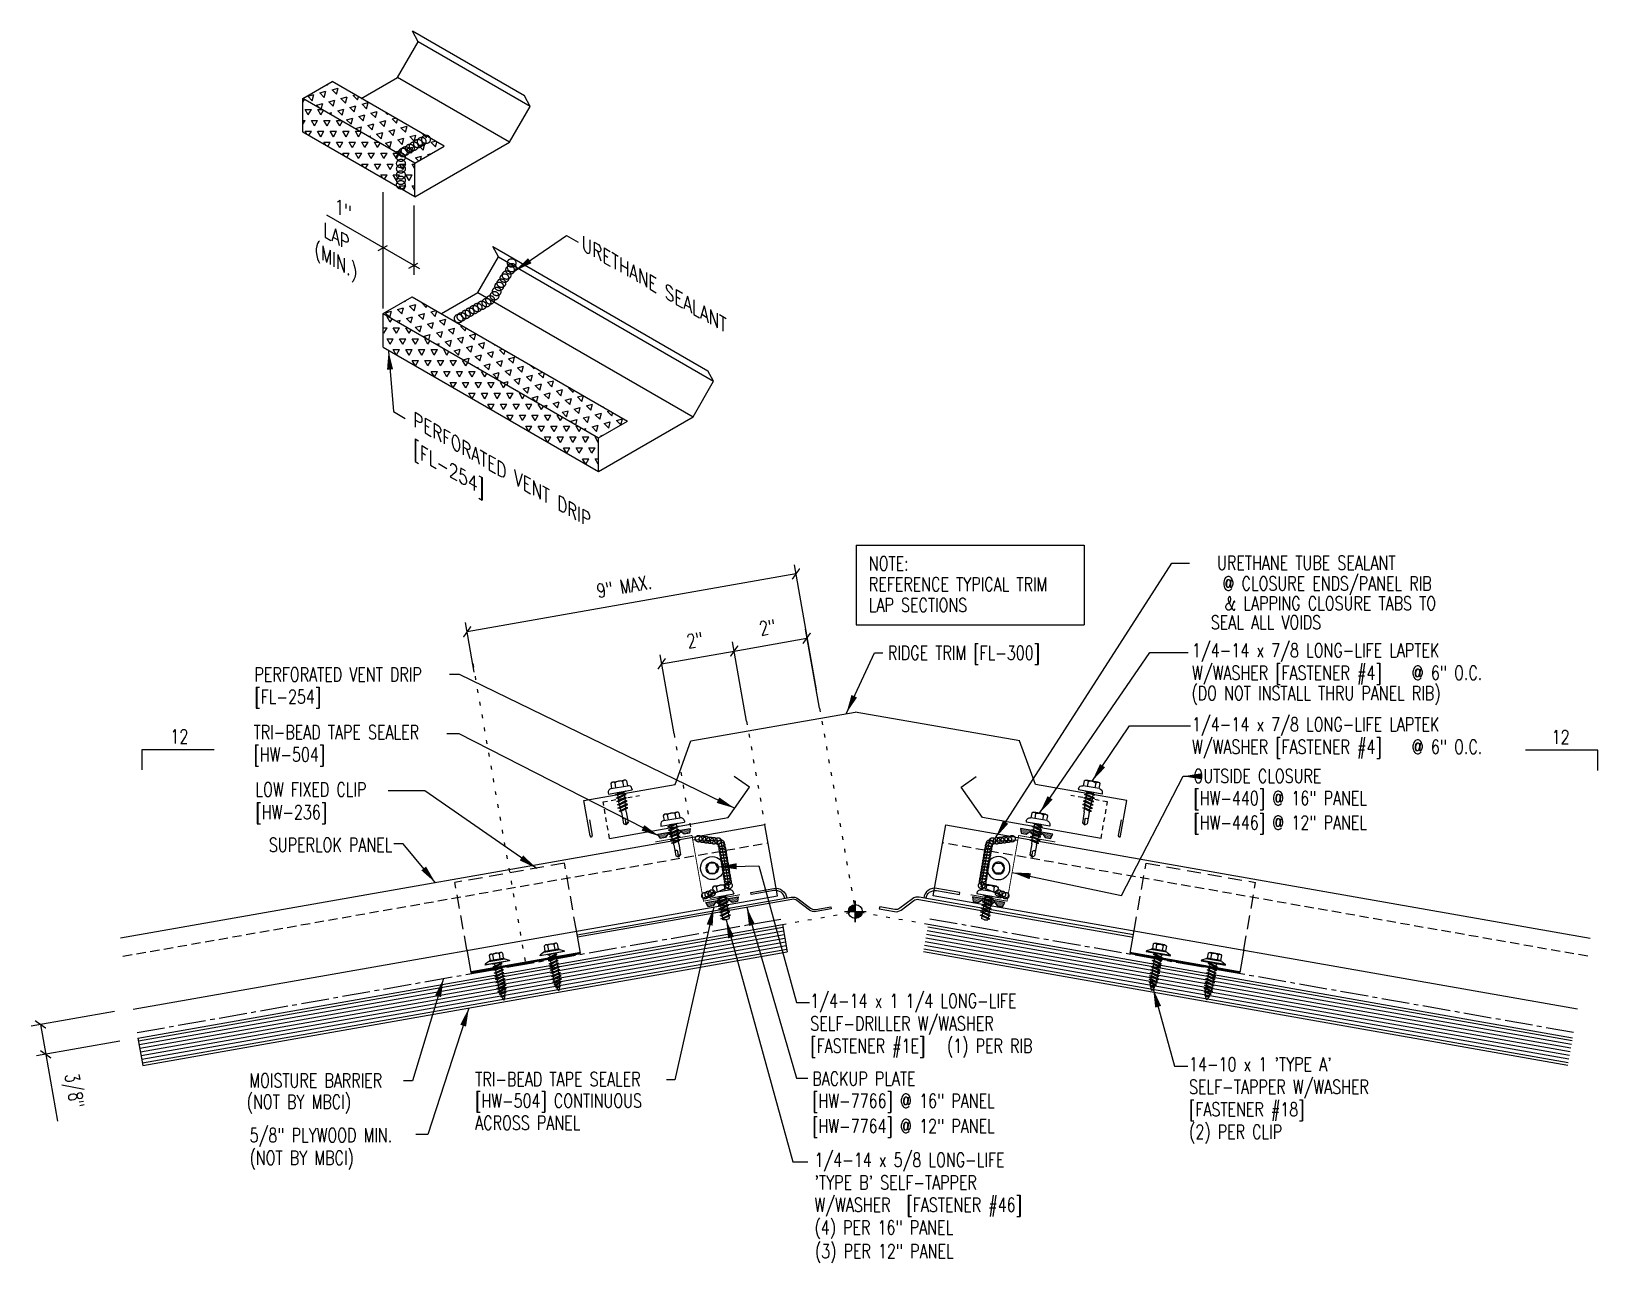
# Model space of a CAD drawing. Header units: inches. Extents: x -2 to 189, y 14 to 99.
# Drawn here: x -1.96 to 40.27, y 13.91 to 47.11 of the extents above; entities outside this region: 3.
import ezdxf
from ezdxf.enums import TextEntityAlignment as Align

# ---------------------------------------------------------------- set-up
doc = ezdxf.new("R2010")
doc.units = ezdxf.units.IN
doc.header["$MEASUREMENT"] = 0
for name, pattern in [('CENTER2', [1.125, 0.75, -0.125, 0.125, -0.125]), ('DASH2', [0.1875, 0.125, -0.0625]), ('DOT', [0.25, 0, -0.25]), ('HIDDEN2', [0.1875, 0.125, -0.0625])]:
    doc.linetypes.add(name, pattern=pattern)
for name, color, linetype in [('ANNTEXT', 2, 'Continuous'), ('BARRIER', 253, 'CENTER2'), ('clip', 5, 'Continuous'), ('CLO', 3, 'Continuous'), ('DIM', 2, 'Continuous'), ('FASTENER', 9, 'Continuous'), ('MARK', 1, 'Continuous'), ('PANEL', 11, 'Continuous'), ('SEALANT', 253, 'CENTER2'), ('SECTION', 11, 'Continuous'), ('STLA', 12, 'Continuous'), ('TAPE', 8, 'Continuous'), ('TEXT', 2, 'Continuous'), ('TRIM', 6, 'Continuous'), ('wood', 3, 'Continuous')]:
    doc.layers.add(name, color=color, linetype=linetype)
doc.styles.add('DIMTEXT', font='romans.shx', dxfattribs={"width": 0.75})
doc.styles.add('ROMANS', font='ROMANS.SHX', dxfattribs={"width": 0.75, "height": 0.5})
doc.styles.add('TEXT', font='SIMPLEX', dxfattribs={"width": 0.75, "height": 6})
doc.styles.add('TEXT1', font='ROMANS.shx', dxfattribs={"width": 0.75, "height": 0.375})
doc.dimstyles.new('DETAIL', dxfattribs={"dimscale": 4, "dimtxt": 0.375, "dimasz": 0.0625, "dimexe": 0.0625, "dimexo": 0.125, "dimgap": 0.0625, "dimtad": 1, "dimdec": 4, "dimzin": 3, "dimdsep": 46, "dimlunit": 4, "dimtxsty": 'TEXT1', "dimblk": 'ARCHTICK', "dimcen": 0.0625, "dimclrd": 7, "dimclre": 7, "dimclrt": 2, "dimadec": 0, "dimazin": 0, "dimtfac": 0.59375, "dimtdec": 4, "dimtmove": 0, "dimatfit": 3, "dimfxl": 0, "dimfrac": 2, "dimtolj": 1, "dimtzin": 3, "dimarcsym": 0})
doc.dimstyles.new('DETAIL$7', dxfattribs={"dimscale": 4, "dimtxt": 6, "dimasz": 0.125, "dimexe": 0.0625, "dimexo": 0.125, "dimgap": 0.0625, "dimtad": 1, "dimdec": 5, "dimzin": 3, "dimdsep": 46, "dimlunit": 4, "dimtxsty": 'TEXT', "dimblk": 'ARCHTICK', "dimcen": 0.0625, "dimclrd": 7, "dimclre": 7, "dimclrt": 2, "dimadec": 0, "dimazin": 0, "dimtfac": 0.666667, "dimtdec": 5, "dimtmove": 0, "dimatfit": 3, "dimfxl": 0, "dimfrac": 2, "dimtolj": 1, "dimtzin": 3, "dimarcsym": 0})
pattern_1 = [(60, (-31.7102, 15.1309), (-0.169945, 0.2943533), [0.169945, -0.169945]), (120, (-31.7102, 15.1309), (-0.3398899, 2e-10), [0.169945, -0.169945]), (0, (-31.79517, 15.27807), (0.169945, 0.2943533), [0.169945, -0.169945])]
pattern_2 = [(75, (-31.7102, 15.1309), (-0.2403385, 0.2403385), [0.169945, -0.169945]), (135, (-31.7102, 15.1309), (-0.3283084, -0.08797), [0.169945, -0.169945]), (15, (-31.83037, 15.25106), (0.08797, 0.3283084), [0.169945, -0.169945])]

msp = doc.modelspace()

# ---------------------------------------------------------------- texts
at = {"color": 2, "style": 'TEXT1', "width": 0.75}
msp.add_text('9" MAX.', height=0.375, rotation=9.981843, dxfattribs=at).set_placement((13.32345, 31.83519))
at = {"layer": 'ANNTEXT', "insert": (90.70418, 99.28288), "char_height": 0.72, "attachment_point": 4, "rotation": 10}
msp.add_mtext('\\A1;  ', dxfattribs=at)
at = {"layer": 'ANNTEXT', "char_height": 0.375, "attachment_point": 4, "rotation": 10, "style": 'DIMTEXT'}
for insert in [(188.1003, 71.63833), (188.57129, 71.69457)]:
    msp.add_mtext('\\A1;  ', dxfattribs=dict(at, insert=insert))
at = {"layer": 'DIM', "style": 'ROMANS', "oblique": 330}
for s, p in [('1"', (6.22528, 42.24683)), ('LAP', (5.918, 41.59051))]:
    msp.add_text(s, height=0.338437, rotation=330, dxfattribs=at).set_placement(p)
msp.add_text('(MIN.)', height=0.338437, rotation=330, dxfattribs=at).set_placement((6.3371, 40.88504), align=Align.MIDDLE_CENTER)
at = {"layer": 'DIM', "color": 2, "char_height": 0.375, "attachment_point": 5, "rotation": 10, "style": 'TEXT1'}
for insert in [(17.88848, 31.04415), (15.93301, 30.69935)]:
    msp.add_mtext('\\A1;2"', dxfattribs=dict(at, insert=insert))
at = {"layer": 'TEXT', "style": 'ROMANS', "oblique": 330}
for s, height, p in [('URETHANE SEALANT', 0.3449189, (12.88328, 41.22277)), ('PERFORATED VENT DRIP', 0.3449189, (8.34036, 36.47367)), ('[FL-254]', 0.344919, (8.34036, 35.67893))]:
    msp.add_text(s, height=height, rotation=330, dxfattribs=at).set_placement(p)
at = {"layer": 'TEXT', "style": 'TEXT1', "width": 0.75}
for s, p in [('URETHANE TUBE SEALANT', (34.82164, 32.59427)), ('@ CLOSURE ENDS/PANEL RIB', (35.79548, 32.03806)), ('& LAPPING CLOSURE TABS TO', (35.91729, 31.50373)), ('SEAL ALL VOIDS', (32.81915, 30.99189)), ('SUPERLOK PANEL', (7.77436, 24.99381))]:
    msp.add_text(s, height=0.375, dxfattribs=at).set_placement(p, align=Align.RIGHT)
for s, p in [('RIDGE TRIM [FL-300]', (21.13674, 30.1659)), ('(DO NOT INSTALL THRU PANEL RIB)', (29.3208, 29.08129, 0)), ('OUTSIDE CLOSURE', (29.37606, 26.84785)), ('LOW FIXED CLIP', (4.08613, 26.48118)), ('[HW-440] @ 16" PANEL', (29.37606, 26.24785)), ('[HW-236]', (4.08613, 25.87404)), ('[HW-446] @ 12" PANEL', (29.37606, 25.59081)), ("14-10 x 1 'TYPE A'", (29.25691, 19.07483)), ('MOISTURE BARRIER', (3.91955, 18.63818)), ('TRI-BEAD TAPE SEALER', (10.00953, 18.67231)), ('BACKUP PLATE', (19.09819, 18.6872)), ('SELF-TAPPER W/WASHER', (29.25691, 18.46768)), ('(NOT BY MBCI)', (3.85053, 18.06397)), ('[HW-504] CONTINUOUS', (10.00953, 18.09315)), ('[HW-7766] @ 16" PANEL', (19.09819, 18.0872)), ('[FASTENER #18]', (29.25691, 17.86054)), ('ACROSS PANEL', (10.00953, 17.49697)), ('[HW-7764] @ 12" PANEL', (19.09819, 17.41027)), ('5/8" PLYWOOD MIN.', (3.92655, 17.16193)), ('(2) PER CLIP', (29.25691, 17.2534)), ('(NOT BY MBCI)', (3.92655, 16.55479)), ('(3) PER 12" PANEL', (19.17008, 14.03826))]:
    msp.add_text(s, height=0.375, dxfattribs=at).set_placement(p)

# ---------------------------------------------------------------- blocks, each defined once
blk = doc.blocks.new('_ArchTick')
at = {"color": 0, "linetype": 'ByBlock', "const_width": 0.15}
blk.add_lwpolyline([(-0.5, -0.5), (0.5, 0.5)], dxfattribs=at)
blk = doc.blocks.new('*D18')
at = {"layer": 'DEFPOINTS', "color": 0}
for p in [(0.776, 20.776), (0.919, 19.968), (-1.569, 19.53)]:
    blk.add_point(p, dxfattribs=at)
at = {"layer": 'DIM', "color": 7, "lineweight": -2}
for p, q in [((0.284, 20.689), (-1.957, 20.294)), ((-1.711, 20.337), (-1.569, 19.53)), ((0.426, 19.882), (-1.815, 19.486)), ((-1.569, 19.53), (-1.251, 17.732))]:
    blk.add_line(p, q, dxfattribs=at)
at = {"layer": 'DIM', "color": 7, "lineweight": -2, "xscale": 0.25, "yscale": 0.25, "zscale": 0.25}
for p, rotation in [((-1.711, 20.337), 99.99999999999906), ((-1.569, 19.53), 279.9999999999991)]:
    blk.add_blockref('_ArchTick', p, dxfattribs=dict(at, rotation=rotation))
at = {"layer": 'DIM', "color": 2, "insert": (-0.85, 18.539), "char_height": 0.375, "attachment_point": 5, "rotation": 280, "style": 'TEXT1'}
blk.add_mtext('\\A1;3/8"', dxfattribs=at)
blk = doc.blocks.new('*X9')
at = {"color": 0}
for p, q in [((-0.434, 0.135), (-0.434, 0.135)), ((-0.434, 0.123), (-0.434, 0.123)), ((-0.422, 0.141), (-0.422, 0.141)), ((-0.422, 0.129), (-0.422, 0.129)), ((-0.422, 0.117), (-0.422, 0.117)), ((-0.422, 0.105), (-0.422, 0.105)), ((-0.422, 0.094), (-0.422, 0.094)), ((-0.422, 0.082), (-0.422, 0.082)), ((-0.41, 0.135), (-0.41, 0.135)), ((-0.41, 0.123), (-0.41, 0.123)), ((-0.41, 0.111), (-0.41, 0.111)), ((-0.41, 0.1), (-0.41, 0.1)), ((-0.41, 0.088), (-0.41, 0.088)), ((-0.41, 0.076), (-0.41, 0.076)), ((-0.41, 0.064), (-0.41, 0.064)), ((-0.41, 0.053), (-0.41, 0.053)), ((-0.41, 0.041), (-0.41, 0.041)), ((-0.398, 0.141), (-0.398, 0.141)), ((-0.398, 0.129), (-0.398, 0.129)), ((-0.398, 0.117), (-0.398, 0.117)), ((-0.398, 0.105), (-0.398, 0.105)), ((-0.398, 0.094), (-0.398, 0.094)), ((-0.398, 0.082), (-0.398, 0.082)), ((-0.398, 0.07), (-0.398, 0.07)), ((-0.398, 0.059), (-0.398, 0.059)), ((-0.398, 0.047), (-0.398, 0.047)), ((-0.398, 0.035), (-0.398, 0.035)), ((-0.398, 0.023), (-0.398, 0.023)), ((-0.387, 0.135), (-0.387, 0.135)), ((-0.387, 0.123), (-0.387, 0.123)), ((-0.387, 0.111), (-0.387, 0.111)), ((-0.387, 0.1), (-0.387, 0.1)), ((-0.387, 0.088), (-0.387, 0.088)), ((-0.387, 0.076), (-0.387, 0.076)), ((-0.387, 0.064), (-0.387, 0.064)), ((-0.387, 0.053), (-0.387, 0.053)), ((-0.387, 0.041), (-0.387, 0.041)), ((-0.387, 0.029), (-0.387, 0.029)), ((-0.375, 0.141), (-0.375, 0.141)), ((-0.375, 0.129), (-0.375, 0.129)), ((-0.375, 0.117), (-0.375, 0.117)), ((-0.375, 0.105), (-0.375, 0.105)), ((-0.375, 0.094), (-0.375, 0.094)), ((-0.375, 0.082), (-0.375, 0.082)), ((-0.375, 0.07), (-0.375, 0.07)), ((-0.375, 0.059), (-0.375, 0.059)), ((-0.375, 0.047), (-0.375, 0.047)), ((-0.375, 0.035), (-0.375, 0.035)), ((-0.375, 0.023), (-0.375, 0.023)), ((-0.363, 0.135), (-0.363, 0.135)), ((-0.363, 0.123), (-0.363, 0.123)), ((-0.363, 0.111), (-0.363, 0.111)), ((-0.363, 0.1), (-0.363, 0.1)), ((-0.363, 0.088), (-0.363, 0.088)), ((-0.363, 0.076), (-0.363, 0.076)), ((-0.363, 0.064), (-0.363, 0.064)), ((-0.363, 0.053), (-0.363, 0.053)), ((-0.363, 0.041), (-0.363, 0.041)), ((-0.363, 0.029), (-0.363, 0.029)), ((-0.352, 0.141), (-0.352, 0.141)), ((-0.352, 0.129), (-0.352, 0.129)), ((-0.352, 0.117), (-0.352, 0.117)), ((-0.352, 0.105), (-0.352, 0.105)), ((-0.352, 0.094), (-0.352, 0.094)), ((-0.352, 0.082), (-0.352, 0.082)), ((-0.352, 0.07), (-0.352, 0.07)), ((-0.352, 0.059), (-0.352, 0.059)), ((-0.352, 0.047), (-0.352, 0.047)), ((-0.352, 0.035), (-0.352, 0.035)), ((-0.352, 0.023), (-0.352, 0.023)), ((-0.34, 0.135), (-0.34, 0.135)), ((-0.34, 0.123), (-0.34, 0.123)), ((-0.34, 0.111), (-0.34, 0.111)), ((-0.34, 0.1), (-0.34, 0.1)), ((-0.34, 0.088), (-0.34, 0.088)), ((-0.34, 0.076), (-0.34, 0.076)), ((-0.34, 0.064), (-0.34, 0.064)), ((-0.34, 0.053), (-0.34, 0.053)), ((-0.34, 0.041), (-0.34, 0.041)), ((-0.34, 0.029), (-0.34, 0.029)), ((-0.328, 0.141), (-0.328, 0.141)), ((-0.328, 0.129), (-0.328, 0.129)), ((-0.328, 0.117), (-0.328, 0.117)), ((-0.328, 0.105), (-0.328, 0.105)), ((-0.328, 0.094), (-0.328, 0.094)), ((-0.328, 0.082), (-0.328, 0.082)), ((-0.328, 0.07), (-0.328, 0.07)), ((-0.328, 0.059), (-0.328, 0.059)), ((-0.328, 0.047), (-0.328, 0.047)), ((-0.328, 0.035), (-0.328, 0.035)), ((-0.328, 0.023), (-0.328, 0.023)), ((-0.316, 0.135), (-0.316, 0.135)), ((-0.316, 0.123), (-0.316, 0.123)), ((-0.316, 0.111), (-0.316, 0.111)), ((-0.316, 0.1), (-0.316, 0.1)), ((-0.316, 0.088), (-0.316, 0.088)), ((-0.316, 0.076), (-0.316, 0.076)), ((-0.316, 0.064), (-0.316, 0.064)), ((-0.316, 0.053), (-0.316, 0.053)), ((-0.316, 0.041), (-0.316, 0.041)), ((-0.316, 0.029), (-0.316, 0.029)), ((-0.305, 0.141), (-0.305, 0.141)), ((-0.305, 0.129), (-0.305, 0.129)), ((-0.305, 0.117), (-0.305, 0.117)), ((-0.305, 0.105), (-0.305, 0.105)), ((-0.305, 0.094), (-0.305, 0.094)), ((-0.305, 0.082), (-0.305, 0.082)), ((-0.305, 0.07), (-0.305, 0.07)), ((-0.305, 0.059), (-0.305, 0.059)), ((-0.305, 0.047), (-0.305, 0.047)), ((-0.305, 0.035), (-0.305, 0.035)), ((-0.305, 0.023), (-0.305, 0.023)), ((-0.293, 0.135), (-0.293, 0.135)), ((-0.293, 0.123), (-0.293, 0.123)), ((-0.293, 0.111), (-0.293, 0.111)), ((-0.293, 0.1), (-0.293, 0.1)), ((-0.293, 0.088), (-0.293, 0.088)), ((-0.293, 0.076), (-0.293, 0.076)), ((-0.293, 0.064), (-0.293, 0.064)), ((-0.293, 0.053), (-0.293, 0.053)), ((-0.293, 0.041), (-0.293, 0.041)), ((-0.293, 0.029), (-0.293, 0.029)), ((-0.281, 0.141), (-0.281, 0.141)), ((-0.281, 0.129), (-0.281, 0.129)), ((-0.281, 0.117), (-0.281, 0.117)), ((-0.281, 0.105), (-0.281, 0.105)), ((-0.281, 0.094), (-0.281, 0.094)), ((-0.281, 0.082), (-0.281, 0.082)), ((-0.281, 0.07), (-0.281, 0.07)), ((-0.281, 0.059), (-0.281, 0.059)), ((-0.281, 0.047), (-0.281, 0.047)), ((-0.281, 0.035), (-0.281, 0.035)), ((-0.281, 0.023), (-0.281, 0.023)), ((-0.27, 0.135), (-0.27, 0.135)), ((-0.27, 0.123), (-0.27, 0.123)), ((-0.27, 0.111), (-0.27, 0.111)), ((-0.27, 0.1), (-0.27, 0.1)), ((-0.27, 0.088), (-0.27, 0.088)), ((-0.27, 0.076), (-0.27, 0.076)), ((-0.27, 0.064), (-0.27, 0.064)), ((-0.27, 0.053), (-0.27, 0.053)), ((-0.27, 0.041), (-0.27, 0.041)), ((-0.27, 0.029), (-0.27, 0.029)), ((-0.258, 0.141), (-0.258, 0.141)), ((-0.258, 0.129), (-0.258, 0.129)), ((-0.258, 0.117), (-0.258, 0.117)), ((-0.258, 0.105), (-0.258, 0.105)), ((-0.258, 0.094), (-0.258, 0.094)), ((-0.258, 0.082), (-0.258, 0.082)), ((-0.258, 0.07), (-0.258, 0.07)), ((-0.258, 0.059), (-0.258, 0.059)), ((-0.258, 0.047), (-0.258, 0.047)), ((-0.258, 0.035), (-0.258, 0.035)), ((-0.258, 0.023), (-0.258, 0.023)), ((-0.246, 0.135), (-0.246, 0.135)), ((-0.246, 0.123), (-0.246, 0.123)), ((-0.246, 0.111), (-0.246, 0.111)), ((-0.246, 0.1), (-0.246, 0.1)), ((-0.246, 0.088), (-0.246, 0.088)), ((-0.246, 0.076), (-0.246, 0.076)), ((-0.246, 0.064), (-0.246, 0.064)), ((-0.246, 0.053), (-0.246, 0.053)), ((-0.246, 0.041), (-0.246, 0.041)), ((-0.234, 0.141), (-0.234, 0.141)), ((-0.234, 0.129), (-0.234, 0.129)), ((-0.234, 0.117), (-0.234, 0.117)), ((-0.234, 0.105), (-0.234, 0.105)), ((-0.234, 0.094), (-0.234, 0.094)), ((-0.234, 0.082), (-0.234, 0.082)), ((-0.234, 0.07), (-0.234, 0.07)), ((-0.234, 0.059), (-0.234, 0.059)), ((-0.234, 0.047), (-0.234, 0.047)), ((-0.223, 0.135), (-0.223, 0.135)), ((-0.223, 0.123), (-0.223, 0.123)), ((-0.223, 0.111), (-0.223, 0.111)), ((-0.223, 0.1), (-0.223, 0.1)), ((-0.223, 0.088), (-0.223, 0.088)), ((-0.223, 0.076), (-0.223, 0.076)), ((-0.223, 0.064), (-0.223, 0.064)), ((-0.211, 0.141), (-0.211, 0.141)), ((-0.211, 0.129), (-0.211, 0.129)), ((-0.211, 0.117), (-0.211, 0.117)), ((-0.211, 0.105), (-0.211, 0.105)), ((-0.211, 0.094), (-0.211, 0.094)), ((-0.211, 0.082), (-0.211, 0.082)), ((-0.211, 0.07), (-0.211, 0.07)), ((-0.199, 0.135), (-0.199, 0.135)), ((-0.199, 0.123), (-0.199, 0.123)), ((-0.199, 0.111), (-0.199, 0.111)), ((-0.199, 0.1), (-0.199, 0.1)), ((-0.199, 0.088), (-0.199, 0.088)), ((-0.188, 0.141), (-0.188, 0.141)), ((-0.188, 0.129), (-0.188, 0.129)), ((-0.188, 0.117), (-0.188, 0.117)), ((-0.188, 0.105), (-0.188, 0.105)), ((-0.188, 0.094), (-0.188, 0.094)), ((-0.176, 0.135), (-0.176, 0.135)), ((-0.176, 0.123), (-0.176, 0.123)), ((-0.176, 0.111), (-0.176, 0.111)), ((-0.164, 0.141), (-0.164, 0.141)), ((-0.164, 0.129), (-0.164, 0.129)), ((-0.164, 0.117), (-0.164, 0.117)), ((-0.164, 0.105), (-0.164, 0.105)), ((-0.152, 0.135), (-0.152, 0.135)), ((-0.152, 0.123), (-0.152, 0.123)), ((-0.152, 0.111), (-0.152, 0.111)), ((-0.152, 0.1), (-0.152, 0.1)), ((-0.141, 0.141), (-0.141, 0.141)), ((-0.141, 0.129), (-0.141, 0.129)), ((-0.141, 0.117), (-0.141, 0.117)), ((-0.141, 0.105), (-0.141, 0.105)), ((-0.141, 0.094), (-0.141, 0.094)), ((-0.141, 0.082), (-0.141, 0.082)), ((-0.129, 0.135), (-0.129, 0.135)), ((-0.129, 0.123), (-0.129, 0.123)), ((-0.129, 0.111), (-0.129, 0.111)), ((-0.129, 0.1), (-0.129, 0.1)), ((-0.129, 0.088), (-0.129, 0.088)), ((-0.129, 0.076), (-0.129, 0.076)), ((-0.117, 0.141), (-0.117, 0.141)), ((-0.117, 0.129), (-0.117, 0.129)), ((-0.117, 0.117), (-0.117, 0.117)), ((-0.117, 0.105), (-0.117, 0.105)), ((-0.117, 0.094), (-0.117, 0.094)), ((-0.117, 0.082), (-0.117, 0.082)), ((-0.117, 0.07), (-0.117, 0.07)), ((-0.117, 0.059), (-0.117, 0.059)), ((-0.105, 0.135), (-0.105, 0.135)), ((-0.105, 0.123), (-0.105, 0.123)), ((-0.105, 0.111), (-0.105, 0.111)), ((-0.105, 0.1), (-0.105, 0.1)), ((-0.105, 0.088), (-0.105, 0.088)), ((-0.105, 0.076), (-0.105, 0.076)), ((-0.105, 0.064), (-0.105, 0.064)), ((-0.105, 0.053), (-0.105, 0.053)), ((-0.094, 0.141), (-0.094, 0.141)), ((-0.094, 0.129), (-0.094, 0.129)), ((-0.094, 0.117), (-0.094, 0.117)), ((-0.094, 0.105), (-0.094, 0.105)), ((-0.094, 0.094), (-0.094, 0.094)), ((-0.094, 0.082), (-0.094, 0.082)), ((-0.094, 0.07), (-0.094, 0.07)), ((-0.094, 0.059), (-0.094, 0.059)), ((-0.094, 0.047), (-0.094, 0.047)), ((-0.094, 0.035), (-0.094, 0.035)), ((-0.082, 0.135), (-0.082, 0.135)), ((-0.082, 0.123), (-0.082, 0.123)), ((-0.082, 0.111), (-0.082, 0.111)), ((-0.082, 0.1), (-0.082, 0.1)), ((-0.082, 0.088), (-0.082, 0.088)), ((-0.082, 0.076), (-0.082, 0.076)), ((-0.082, 0.064), (-0.082, 0.064)), ((-0.082, 0.053), (-0.082, 0.053)), ((-0.082, 0.041), (-0.082, 0.041)), ((-0.082, 0.029), (-0.082, 0.029)), ((-0.07, 0.141), (-0.07, 0.141)), ((-0.07, 0.129), (-0.07, 0.129)), ((-0.07, 0.117), (-0.07, 0.117)), ((-0.07, 0.105), (-0.07, 0.105)), ((-0.07, 0.094), (-0.07, 0.094)), ((-0.07, 0.082), (-0.07, 0.082)), ((-0.07, 0.07), (-0.07, 0.07)), ((-0.07, 0.059), (-0.07, 0.059)), ((-0.07, 0.047), (-0.07, 0.047)), ((-0.07, 0.035), (-0.07, 0.035)), ((-0.07, 0.023), (-0.07, 0.023)), ((-0.059, 0.135), (-0.059, 0.135)), ((-0.059, 0.123), (-0.059, 0.123)), ((-0.059, 0.111), (-0.059, 0.111)), ((-0.059, 0.1), (-0.059, 0.1)), ((-0.059, 0.088), (-0.059, 0.088)), ((-0.059, 0.076), (-0.059, 0.076)), ((-0.059, 0.064), (-0.059, 0.064)), ((-0.059, 0.053), (-0.059, 0.053)), ((-0.059, 0.041), (-0.059, 0.041)), ((-0.059, 0.029), (-0.059, 0.029)), ((-0.047, 0.141), (-0.047, 0.141)), ((-0.047, 0.129), (-0.047, 0.129)), ((-0.047, 0.117), (-0.047, 0.117)), ((-0.047, 0.105), (-0.047, 0.105)), ((-0.047, 0.094), (-0.047, 0.094)), ((-0.047, 0.082), (-0.047, 0.082)), ((-0.047, 0.07), (-0.047, 0.07)), ((-0.047, 0.059), (-0.047, 0.059)), ((-0.047, 0.047), (-0.047, 0.047)), ((-0.047, 0.035), (-0.047, 0.035)), ((-0.047, 0.023), (-0.047, 0.023)), ((-0.035, 0.135), (-0.035, 0.135)), ((-0.035, 0.123), (-0.035, 0.123)), ((-0.035, 0.111), (-0.035, 0.111)), ((-0.035, 0.1), (-0.035, 0.1)), ((-0.035, 0.088), (-0.035, 0.088)), ((-0.035, 0.076), (-0.035, 0.076)), ((-0.035, 0.064), (-0.035, 0.064)), ((-0.035, 0.053), (-0.035, 0.053)), ((-0.035, 0.041), (-0.035, 0.041)), ((-0.035, 0.029), (-0.035, 0.029)), ((-0.023, 0.141), (-0.023, 0.141)), ((-0.023, 0.129), (-0.023, 0.129)), ((-0.023, 0.117), (-0.023, 0.117)), ((-0.023, 0.105), (-0.023, 0.105)), ((-0.023, 0.094), (-0.023, 0.094)), ((-0.023, 0.082), (-0.023, 0.082)), ((-0.023, 0.07), (-0.023, 0.07)), ((-0.023, 0.059), (-0.023, 0.059)), ((-0.023, 0.047), (-0.023, 0.047)), ((-0.023, 0.035), (-0.023, 0.035)), ((-0.023, 0.023), (-0.023, 0.023)), ((-0.012, 0.135), (-0.012, 0.135)), ((-0.012, 0.123), (-0.012, 0.123)), ((-0.012, 0.111), (-0.012, 0.111)), ((-0.012, 0.1), (-0.012, 0.1)), ((-0.012, 0.088), (-0.012, 0.088)), ((-0.012, 0.076), (-0.012, 0.076)), ((-0.012, 0.064), (-0.012, 0.064)), ((-0.012, 0.053), (-0.012, 0.053)), ((-0.012, 0.041), (-0.012, 0.041)), ((-0.012, 0.029), (-0.012, 0.029)), ((0, 0.141), (0, 0.141)), ((0, 0.129), (0, 0.129)), ((0, 0.117), (0, 0.117)), ((0, 0.105), (0, 0.105)), ((0, 0.094), (0, 0.094)), ((0, 0.082), (0, 0.082)), ((0, 0.07), (0, 0.07)), ((0, 0.059), (0, 0.059)), ((0, 0.047), (0, 0.047)), ((0, 0.035), (0, 0.035)), ((0, 0.023), (0, 0.023)), ((0.012, 0.135), (0.012, 0.135)), ((0.012, 0.123), (0.012, 0.123)), ((0.012, 0.111), (0.012, 0.111)), ((0.012, 0.1), (0.012, 0.1)), ((0.012, 0.088), (0.012, 0.088)), ((0.012, 0.076), (0.012, 0.076)), ((0.012, 0.064), (0.012, 0.064)), ((0.012, 0.053), (0.012, 0.053)), ((0.012, 0.041), (0.012, 0.041)), ((0.012, 0.029), (0.012, 0.029)), ((0.023, 0.141), (0.023, 0.141)), ((0.023, 0.129), (0.023, 0.129)), ((0.023, 0.117), (0.023, 0.117)), ((0.023, 0.105), (0.023, 0.105)), ((0.023, 0.094), (0.023, 0.094)), ((0.023, 0.082), (0.023, 0.082)), ((0.023, 0.07), (0.023, 0.07)), ((0.023, 0.059), (0.023, 0.059)), ((0.023, 0.047), (0.023, 0.047)), ((0.023, 0.035), (0.023, 0.035)), ((0.023, 0.023), (0.023, 0.023)), ((0.035, 0.135), (0.035, 0.135)), ((0.035, 0.123), (0.035, 0.123)), ((0.035, 0.111), (0.035, 0.111)), ((0.035, 0.1), (0.035, 0.1)), ((0.035, 0.088), (0.035, 0.088)), ((0.035, 0.076), (0.035, 0.076)), ((0.035, 0.064), (0.035, 0.064)), ((0.035, 0.053), (0.035, 0.053)), ((0.035, 0.041), (0.035, 0.041)), ((0.035, 0.029), (0.035, 0.029)), ((0.047, 0.141), (0.047, 0.141)), ((0.047, 0.129), (0.047, 0.129)), ((0.047, 0.117), (0.047, 0.117)), ((0.047, 0.105), (0.047, 0.105)), ((0.047, 0.094), (0.047, 0.094)), ((0.047, 0.082), (0.047, 0.082)), ((0.047, 0.07), (0.047, 0.07)), ((0.047, 0.059), (0.047, 0.059)), ((0.047, 0.047), (0.047, 0.047)), ((0.047, 0.035), (0.047, 0.035)), ((0.047, 0.023), (0.047, 0.023)), ((0.059, 0.135), (0.059, 0.135)), ((0.059, 0.123), (0.059, 0.123)), ((0.059, 0.111), (0.059, 0.111)), ((0.059, 0.1), (0.059, 0.1)), ((0.059, 0.088), (0.059, 0.088)), ((0.059, 0.076), (0.059, 0.076)), ((0.059, 0.064), (0.059, 0.064)), ((0.059, 0.053), (0.059, 0.053)), ((0.059, 0.041), (0.059, 0.041)), ((0.059, 0.029), (0.059, 0.029)), ((0.07, 0.141), (0.07, 0.141)), ((0.07, 0.129), (0.07, 0.129)), ((0.07, 0.117), (0.07, 0.117)), ((0.07, 0.105), (0.07, 0.105)), ((0.07, 0.094), (0.07, 0.094)), ((0.07, 0.082), (0.07, 0.082)), ((0.07, 0.07), (0.07, 0.07)), ((0.07, 0.059), (0.07, 0.059)), ((0.07, 0.047), (0.07, 0.047)), ((0.07, 0.035), (0.07, 0.035)), ((0.07, 0.023), (0.07, 0.023)), ((0.082, 0.135), (0.082, 0.135)), ((0.082, 0.123), (0.082, 0.123)), ((0.082, 0.111), (0.082, 0.111)), ((0.082, 0.1), (0.082, 0.1)), ((0.082, 0.088), (0.082, 0.088)), ((0.082, 0.076), (0.082, 0.076)), ((0.082, 0.064), (0.082, 0.064)), ((0.082, 0.053), (0.082, 0.053)), ((0.082, 0.041), (0.082, 0.041)), ((0.082, 0.029), (0.082, 0.029)), ((0.094, 0.141), (0.094, 0.141)), ((0.094, 0.129), (0.094, 0.129)), ((0.094, 0.117), (0.094, 0.117)), ((0.094, 0.105), (0.094, 0.105)), ((0.094, 0.094), (0.094, 0.094)), ((0.094, 0.082), (0.094, 0.082)), ((0.094, 0.07), (0.094, 0.07)), ((0.094, 0.059), (0.094, 0.059)), ((0.094, 0.047), (0.094, 0.047)), ((0.094, 0.035), (0.094, 0.035)), ((0.105, 0.135), (0.105, 0.135)), ((0.105, 0.123), (0.105, 0.123)), ((0.105, 0.111), (0.105, 0.111)), ((0.105, 0.1), (0.105, 0.1)), ((0.105, 0.088), (0.105, 0.088)), ((0.105, 0.076), (0.105, 0.076)), ((0.105, 0.064), (0.105, 0.064)), ((0.105, 0.053), (0.105, 0.053)), ((0.117, 0.141), (0.117, 0.141)), ((0.117, 0.129), (0.117, 0.129)), ((0.117, 0.117), (0.117, 0.117)), ((0.117, 0.105), (0.117, 0.105)), ((0.117, 0.094), (0.117, 0.094)), ((0.117, 0.082), (0.117, 0.082)), ((0.117, 0.07), (0.117, 0.07)), ((0.117, 0.059), (0.117, 0.059)), ((0.129, 0.135), (0.129, 0.135)), ((0.129, 0.123), (0.129, 0.123)), ((0.129, 0.111), (0.129, 0.111)), ((0.129, 0.1), (0.129, 0.1)), ((0.129, 0.088), (0.129, 0.088)), ((0.129, 0.076), (0.129, 0.076)), ((0.141, 0.141), (0.141, 0.141)), ((0.141, 0.129), (0.141, 0.129)), ((0.141, 0.117), (0.141, 0.117)), ((0.141, 0.105), (0.141, 0.105)), ((0.141, 0.094), (0.141, 0.094)), ((0.141, 0.082), (0.141, 0.082)), ((0.152, 0.135), (0.152, 0.135)), ((0.152, 0.123), (0.152, 0.123)), ((0.152, 0.111), (0.152, 0.111)), ((0.152, 0.1), (0.152, 0.1)), ((0.164, 0.141), (0.164, 0.141)), ((0.164, 0.129), (0.164, 0.129)), ((0.164, 0.117), (0.164, 0.117)), ((0.164, 0.105), (0.164, 0.105)), ((0.176, 0.135), (0.176, 0.135)), ((0.176, 0.123), (0.176, 0.123)), ((0.176, 0.111), (0.176, 0.111)), ((0.188, 0.141), (0.188, 0.141)), ((0.188, 0.129), (0.188, 0.129)), ((0.188, 0.117), (0.188, 0.117)), ((0.188, 0.105), (0.188, 0.105)), ((0.188, 0.094), (0.188, 0.094)), ((0.199, 0.135), (0.199, 0.135)), ((0.199, 0.123), (0.199, 0.123)), ((0.199, 0.111), (0.199, 0.111)), ((0.199, 0.1), (0.199, 0.1)), ((0.199, 0.088), (0.199, 0.088)), ((0.211, 0.141), (0.211, 0.141)), ((0.211, 0.129), (0.211, 0.129)), ((0.211, 0.117), (0.211, 0.117)), ((0.211, 0.105), (0.211, 0.105)), ((0.211, 0.094), (0.211, 0.094)), ((0.211, 0.082), (0.211, 0.082)), ((0.211, 0.07), (0.211, 0.07)), ((0.223, 0.135), (0.223, 0.135)), ((0.223, 0.123), (0.223, 0.123)), ((0.223, 0.111), (0.223, 0.111)), ((0.223, 0.1), (0.223, 0.1)), ((0.223, 0.088), (0.223, 0.088)), ((0.223, 0.076), (0.223, 0.076)), ((0.223, 0.064), (0.223, 0.064)), ((0.234, 0.141), (0.234, 0.141)), ((0.234, 0.129), (0.234, 0.129)), ((0.234, 0.117), (0.234, 0.117)), ((0.234, 0.105), (0.234, 0.105)), ((0.234, 0.094), (0.234, 0.094)), ((0.234, 0.082), (0.234, 0.082)), ((0.234, 0.07), (0.234, 0.07)), ((0.234, 0.059), (0.234, 0.059)), ((0.234, 0.047), (0.234, 0.047)), ((0.246, 0.135), (0.246, 0.135)), ((0.246, 0.123), (0.246, 0.123)), ((0.246, 0.111), (0.246, 0.111)), ((0.246, 0.1), (0.246, 0.1)), ((0.246, 0.088), (0.246, 0.088)), ((0.246, 0.076), (0.246, 0.076)), ((0.246, 0.064), (0.246, 0.064)), ((0.246, 0.053), (0.246, 0.053)), ((0.246, 0.041), (0.246, 0.041)), ((0.258, 0.141), (0.258, 0.141)), ((0.258, 0.129), (0.258, 0.129)), ((0.258, 0.117), (0.258, 0.117)), ((0.258, 0.105), (0.258, 0.105)), ((0.258, 0.094), (0.258, 0.094)), ((0.258, 0.082), (0.258, 0.082)), ((0.258, 0.07), (0.258, 0.07)), ((0.258, 0.059), (0.258, 0.059)), ((0.258, 0.047), (0.258, 0.047)), ((0.258, 0.035), (0.258, 0.035)), ((0.258, 0.023), (0.258, 0.023)), ((0.27, 0.135), (0.27, 0.135)), ((0.27, 0.123), (0.27, 0.123)), ((0.27, 0.111), (0.27, 0.111)), ((0.27, 0.1), (0.27, 0.1)), ((0.27, 0.088), (0.27, 0.088)), ((0.27, 0.076), (0.27, 0.076)), ((0.27, 0.064), (0.27, 0.064)), ((0.27, 0.053), (0.27, 0.053)), ((0.27, 0.041), (0.27, 0.041)), ((0.27, 0.029), (0.27, 0.029)), ((0.281, 0.141), (0.281, 0.141)), ((0.281, 0.129), (0.281, 0.129)), ((0.281, 0.117), (0.281, 0.117)), ((0.281, 0.105), (0.281, 0.105)), ((0.281, 0.094), (0.281, 0.094)), ((0.281, 0.082), (0.281, 0.082)), ((0.281, 0.07), (0.281, 0.07)), ((0.281, 0.059), (0.281, 0.059)), ((0.281, 0.047), (0.281, 0.047)), ((0.281, 0.035), (0.281, 0.035)), ((0.281, 0.023), (0.281, 0.023)), ((0.293, 0.135), (0.293, 0.135)), ((0.293, 0.123), (0.293, 0.123)), ((0.293, 0.111), (0.293, 0.111)), ((0.293, 0.1), (0.293, 0.1)), ((0.293, 0.088), (0.293, 0.088)), ((0.293, 0.076), (0.293, 0.076)), ((0.293, 0.064), (0.293, 0.064)), ((0.293, 0.053), (0.293, 0.053)), ((0.293, 0.041), (0.293, 0.041)), ((0.293, 0.029), (0.293, 0.029)), ((0.305, 0.141), (0.305, 0.141)), ((0.305, 0.129), (0.305, 0.129)), ((0.305, 0.117), (0.305, 0.117)), ((0.305, 0.105), (0.305, 0.105)), ((0.305, 0.094), (0.305, 0.094)), ((0.305, 0.082), (0.305, 0.082)), ((0.305, 0.07), (0.305, 0.07)), ((0.305, 0.059), (0.305, 0.059)), ((0.305, 0.047), (0.305, 0.047)), ((0.305, 0.035), (0.305, 0.035)), ((0.305, 0.023), (0.305, 0.023)), ((0.316, 0.135), (0.316, 0.135)), ((0.316, 0.123), (0.316, 0.123)), ((0.316, 0.111), (0.316, 0.111)), ((0.316, 0.1), (0.316, 0.1)), ((0.316, 0.088), (0.316, 0.088)), ((0.316, 0.076), (0.316, 0.076)), ((0.316, 0.064), (0.316, 0.064)), ((0.316, 0.053), (0.316, 0.053)), ((0.316, 0.041), (0.316, 0.041)), ((0.316, 0.029), (0.316, 0.029)), ((0.328, 0.141), (0.328, 0.141)), ((0.328, 0.129), (0.328, 0.129)), ((0.328, 0.117), (0.328, 0.117)), ((0.328, 0.105), (0.328, 0.105)), ((0.328, 0.094), (0.328, 0.094)), ((0.328, 0.082), (0.328, 0.082)), ((0.328, 0.07), (0.328, 0.07)), ((0.328, 0.059), (0.328, 0.059)), ((0.328, 0.047), (0.328, 0.047)), ((0.328, 0.035), (0.328, 0.035)), ((0.328, 0.023), (0.328, 0.023)), ((0.34, 0.135), (0.34, 0.135)), ((0.34, 0.123), (0.34, 0.123)), ((0.34, 0.111), (0.34, 0.111)), ((0.34, 0.1), (0.34, 0.1)), ((0.34, 0.088), (0.34, 0.088)), ((0.34, 0.076), (0.34, 0.076)), ((0.34, 0.064), (0.34, 0.064)), ((0.34, 0.053), (0.34, 0.053)), ((0.34, 0.041), (0.34, 0.041)), ((0.34, 0.029), (0.34, 0.029)), ((0.352, 0.141), (0.352, 0.141)), ((0.352, 0.129), (0.352, 0.129)), ((0.352, 0.117), (0.352, 0.117)), ((0.352, 0.105), (0.352, 0.105)), ((0.352, 0.094), (0.352, 0.094)), ((0.352, 0.082), (0.352, 0.082)), ((0.352, 0.07), (0.352, 0.07)), ((0.352, 0.059), (0.352, 0.059)), ((0.352, 0.047), (0.352, 0.047)), ((0.352, 0.035), (0.352, 0.035)), ((0.352, 0.023), (0.352, 0.023)), ((0.363, 0.135), (0.363, 0.135)), ((0.363, 0.123), (0.363, 0.123)), ((0.363, 0.111), (0.363, 0.111)), ((0.363, 0.1), (0.363, 0.1)), ((0.363, 0.088), (0.363, 0.088)), ((0.363, 0.076), (0.363, 0.076)), ((0.363, 0.064), (0.363, 0.064)), ((0.363, 0.053), (0.363, 0.053)), ((0.363, 0.041), (0.363, 0.041)), ((0.363, 0.029), (0.363, 0.029)), ((0.375, 0.141), (0.375, 0.141)), ((0.375, 0.129), (0.375, 0.129)), ((0.375, 0.117), (0.375, 0.117)), ((0.375, 0.105), (0.375, 0.105)), ((0.375, 0.094), (0.375, 0.094)), ((0.375, 0.082), (0.375, 0.082)), ((0.375, 0.07), (0.375, 0.07)), ((0.375, 0.059), (0.375, 0.059)), ((0.375, 0.047), (0.375, 0.047)), ((0.375, 0.035), (0.375, 0.035)), ((0.375, 0.023), (0.375, 0.023)), ((0.387, 0.135), (0.387, 0.135)), ((0.387, 0.123), (0.387, 0.123)), ((0.387, 0.111), (0.387, 0.111)), ((0.387, 0.1), (0.387, 0.1)), ((0.387, 0.088), (0.387, 0.088)), ((0.387, 0.076), (0.387, 0.076)), ((0.387, 0.064), (0.387, 0.064)), ((0.387, 0.053), (0.387, 0.053)), ((0.387, 0.041), (0.387, 0.041)), ((0.387, 0.029), (0.387, 0.029)), ((0.398, 0.141), (0.398, 0.141)), ((0.398, 0.129), (0.398, 0.129)), ((0.398, 0.117), (0.398, 0.117)), ((0.398, 0.105), (0.398, 0.105)), ((0.398, 0.094), (0.398, 0.094)), ((0.398, 0.082), (0.398, 0.082)), ((0.398, 0.07), (0.398, 0.07)), ((0.398, 0.059), (0.398, 0.059)), ((0.398, 0.047), (0.398, 0.047)), ((0.398, 0.035), (0.398, 0.035)), ((0.398, 0.023), (0.398, 0.023)), ((0.41, 0.135), (0.41, 0.135)), ((0.41, 0.123), (0.41, 0.123)), ((0.41, 0.111), (0.41, 0.111)), ((0.41, 0.1), (0.41, 0.1)), ((0.41, 0.088), (0.41, 0.088)), ((0.41, 0.076), (0.41, 0.076)), ((0.41, 0.064), (0.41, 0.064)), ((0.41, 0.053), (0.41, 0.053)), ((0.41, 0.041), (0.41, 0.041)), ((0.422, 0.141), (0.422, 0.141)), ((0.422, 0.129), (0.422, 0.129)), ((0.422, 0.117), (0.422, 0.117)), ((0.422, 0.105), (0.422, 0.105)), ((0.422, 0.094), (0.422, 0.094)), ((0.422, 0.082), (0.422, 0.082)), ((0.434, 0.135), (0.434, 0.135)), ((0.434, 0.123), (0.434, 0.123))]:
    blk.add_line(p, q, dxfattribs=at)
blk = doc.blocks.new('MB_DBTAP')
at = {"layer": 'TAPE', "color": 9}
blk.add_lwpolyline([(-0.403, 0.018), (-0.442, 0.141), (0.442, 0.141), (0.403, 0.018), (0.26, 0.018), (0.17, 0.109), (0.079, 0.018), (0, 0.018), (-0.079, 0.018), (-0.17, 0.109), (-0.26, 0.018)], close=True, dxfattribs=at)
at = {"layer": 'TAPE', "color": 251}
blk.add_blockref('*X9', (0, 0), dxfattribs=at)
blk = doc.blocks.new('MB_DW4')
at = {"layer": 'FASTENER'}
for p, q in [((-0.326, 0.071), (-0.326, 0.037)), ((-0.326, 0.037), (0.322, 0.037)), ((-0.226, 0.171), (0.214, 0.171)), ((-0.217, 0.305), (-0.217, 0.171)), ((-0.163, 0.337), (0.159, 0.337)), ((-0.141, -0.014), (0.037, 0.037)), ((-0.108, 0.305), (-0.108, 0.171)), ((-0.105, -0.034), (0.137, 0.035)), ((-0.088, 0.037), (-0.088, 0.001)), ((-0.088, 0.037), (0.085, 0.037)), ((0.085, 0.037), (0.134, 0.037)), ((0.085, 0.02), (0.085, -0.041)), ((0.105, 0.305), (0.105, 0.171)), ((0.137, 0.035), (0.134, 0.037)), ((0.214, 0.305), (0.214, 0.171)), ((0.322, 0.071), (0.322, 0.037)), ((-0.105, -0.034), (-0.141, -0.014)), ((-0.141, -0.105), (0.102, -0.036)), ((-0.105, -0.125), (-0.141, -0.105)), ((-0.141, -0.196), (0.102, -0.127)), ((-0.105, -0.216), (-0.141, -0.196)), ((-0.141, -0.287), (0.102, -0.217)), ((-0.105, -0.307), (-0.141, -0.287)), ((-0.141, -0.378), (0.102, -0.308)), ((-0.105, -0.398), (-0.141, -0.378)), ((-0.122, -0.463), (0.089, -0.403)), ((-0.105, -0.125), (0.137, -0.056)), ((-0.105, -0.216), (0.137, -0.147)), ((-0.105, -0.307), (0.137, -0.238)), ((-0.105, -0.398), (0.137, -0.328)), ((-0.088, -0.029), (-0.088, -0.09)), ((-0.088, -0.12), (-0.088, -0.181)), ((-0.084, -0.27), (-0.088, -0.211)), ((-0.078, -0.36), (-0.082, -0.3)), ((-0.071, -0.449), (-0.075, -0.389)), ((0.071, -0.408), (0.075, -0.346)), ((0.077, -0.315), (0.082, -0.253)), ((0.084, -0.223), (0.085, -0.211)), ((0.085, -0.071), (0.085, -0.131)), ((0.085, -0.162), (0.085, -0.211)), ((0.124, -0.423), (0.089, -0.403)), ((0.137, -0.056), (0.102, -0.036)), ((0.137, -0.147), (0.102, -0.127)), ((0.137, -0.238), (0.102, -0.217)), ((0.137, -0.328), (0.102, -0.308)), ((-0.086, -0.483), (-0.122, -0.463)), ((-0.086, -0.483), (0.124, -0.423)), ((-0.066, -0.516), (-0.069, -0.478)), ((-0.066, -0.516), (-0.066, -0.82)), ((-0.002, -0.866), (-0.066, -0.82)), ((-0.003, -0.854), (0.009, -0.714)), ((-0.002, -0.866), (0.063, -0.82)), ((0.063, -0.515), (0.068, -0.439)), ((0.063, -0.516), (0.063, -0.82))]:
    blk.add_line(p, q, dxfattribs=at)
for centre, radius, start, end in [((-0.226, 0.071), 0.1, 90, 180), ((-0.163, 0.274), 0.0628, 29.8754, 150.1246), ((-0.002, 0.141), 0.196, 56.9974, 123.0026), ((0.159, 0.274), 0.0628, 29.8754, 150.1246), ((0.222, 0.071), 0.1, 0, 90), ((-0.036, -0.723), 0.0461, 11.1445, 130.906), ((0.039, -0.855), 0.0422, 55.4585, 194.8454), ((0.073, -0.516), 0.01, 175.9484, 180)]:
    blk.add_arc(centre, radius, start, end, dxfattribs=at)
blk = doc.blocks.new('MB_516W')
blk.add_lwpolyline([(-0.078, 0.135), (-0.156, 0), (-0.078, -0.135), (0.078, -0.135), (0.156, 0), (0.078, 0.135)], close=True)
for radius in [0.312, 0.166]:
    blk.add_circle((0, 0), radius)
blk = doc.blocks.new('A$C23AA14D5')
at = {"layer": 'CLO', "const_width": 0.0239}
blk.add_lwpolyline([(2.284, 0.187), (1.299, 0.014), (0.987, 1.785), (0.002, 1.611)], dxfattribs=at)
at = {"layer": 'CLO'}
blk.add_lwpolyline([(1.285, 0.094), (1.993, 0.397), (1.776, 1.628), (1.007, 1.67)], dxfattribs=at)
blk = doc.blocks.new('dsc-HW-504')
at = {"layer": 'TEXT', "style": 'TEXT1', "width": 0.75}
for s, p in [('TRI-BEAD TAPE SEALER', (0, 0)), ('[HW-504]', (0, -0.6))]:
    blk.add_text(s, height=0.375, dxfattribs=at).set_placement(p)
at = {"layer": 'TEXT', "style": 'TEXT1', "flags": 1}
for tag, p in [('COLOR', (0, -1.2)), ('CALC', (0, -1.2)), ('OPT1', (0, -1.2)), ('OPT2', (0, -1.2)), ('OPT3', (0, -1.2)), ('GAGE', (0, -1.2)), ('SHPLN', (0, -1.2)), ('PART', (0, -1.2)), ('DESCRIPTION', (0, -1.2)), ('MULTIPLE', (0, -1.2)), ('SPARE1', (0, -1.8)), ('SPARE2', (0, -1.8)), ('SPARE3', (0, -1.8)), ('SPARE4', (0, -1.8)), ('SPARE5', (0, -1.8)), ('SPARE6', (0, -1.8)), ('SPARE7', (0, -1.8)), ('SPARE8', (0, -1.8)), ('SPARE9', (0, -1.8)), ('SPARE10', (0, -1.8))]:
    blk.add_attdef(tag, p, '', height=0.375, dxfattribs=at)
blk = doc.blocks.new('slopl1')
at = {"layer": 'MARK', "color": 6}
blk.add_lwpolyline([(0, 0), (0, 0.137), (0.487, 0.137)], dxfattribs=at)
at = {"layer": 'MARK', "color": 2, "style": 'TEXT1', "width": 0.75}
blk.add_text('12', height=0.0938, dxfattribs=at).set_placement((0.191, 0.178))
blk.add_attdef('SLOPL1', text='', height=0.0938, dxfattribs=at).set_placement((-0.055, 0.024), align=Align.RIGHT)
blk = doc.blocks.new('slopr1')
at = {"layer": 'MARK', "color": 6}
blk.add_lwpolyline([(0, 0), (0, 0.137), (-0.487, 0.137)], dxfattribs=at)
at = {"layer": 'MARK', "color": 2, "style": 'TEXT1', "width": 0.75}
blk.add_text('12', height=0.0938, dxfattribs=at).set_placement((-0.31, 0.178))
blk.add_attdef('SLOPR1', (0.042, 0.024), '', height=0.0938, dxfattribs=at)
blk = doc.blocks.new('FD-F46')
at = {"layer": 'TEXT', "style": 'TEXT1', "width": 0.75}
for s, height, p in [('1/4-14 x 5/8 LONG-LIFE', 0.09375, (0.005, -0.041)), ("'TYPE B' SELF-TAPPER", 0.09375, (0.005, -0.193)), ('W/WASHER', 0.0938, (0.005, -0.344)), ('[FASTENER #46]', 0.09375, (0.625, -0.344))]:
    blk.add_text(s, height=height, dxfattribs=at).set_placement(p)
blk.add_attdef('(QUANTITY)', (0.005, -0.496), '', height=0.0938, dxfattribs=at)
blk = doc.blocks.new('fz46')
at = {"layer": 'FASTENER'}
for p, q in [((-0.331, 0.051), (-0.331, 0.017)), ((-0.331, 0.017), (0.317, 0.017)), ((-0.231, 0.151), (0.217, 0.151)), ((-0.223, 0.285), (-0.223, 0.151)), ((-0.168, 0.317), (0.154, 0.317)), ((-0.147, -0.036), (0.039, 0.017)), ((-0.114, 0.285), (-0.114, 0.151)), ((-0.111, -0.056), (0.132, 0.014)), ((-0.094, 0.017), (-0.094, -0.021)), ((-0.094, 0.017), (0.079, 0.017)), ((0.079, 0.017), (0.125, 0.017)), ((0.099, 0.285), (0.099, 0.151)), ((0.132, 0.014), (0.125, 0.017)), ((0.208, 0.285), (0.208, 0.151)), ((0.317, 0.051), (0.317, 0.017)), ((-0.111, -0.056), (-0.147, -0.036)), ((-0.147, -0.127), (0.096, -0.057)), ((-0.111, -0.147), (-0.147, -0.127)), ((-0.147, -0.218), (0.096, -0.148)), ((-0.111, -0.238), (-0.147, -0.218)), ((-0.147, -0.308), (0.096, -0.239)), ((-0.111, -0.328), (-0.147, -0.308)), ((-0.147, -0.399), (0.096, -0.33)), ((-0.111, -0.419), (-0.147, -0.399)), ((-0.147, -0.49), (0.096, -0.421)), ((-0.111, -0.147), (0.132, -0.077)), ((-0.111, -0.238), (0.132, -0.168)), ((-0.111, -0.328), (0.132, -0.259)), ((-0.111, -0.419), (0.132, -0.35)), ((-0.094, -0.051), (-0.094, -0.111)), ((-0.094, -0.142), (-0.094, -0.202)), ((-0.094, -0.233), (-0.094, -0.293)), ((-0.094, -0.324), (-0.094, -0.384)), ((-0.094, -0.414), (-0.094, -0.475)), ((0.079, -0.002), (0.079, -0.062)), ((0.079, -0.093), (0.079, -0.153)), ((0.079, -0.183), (0.079, -0.244)), ((0.079, -0.274), (0.079, -0.335)), ((0.079, -0.365), (0.079, -0.426)), ((0.132, -0.077), (0.096, -0.057)), ((0.132, -0.168), (0.096, -0.148)), ((0.132, -0.259), (0.096, -0.239)), ((0.132, -0.35), (0.096, -0.33)), ((0.132, -0.441), (0.096, -0.421)), ((-0.111, -0.51), (-0.147, -0.49)), ((-0.147, -0.581), (0.096, -0.512)), ((-0.111, -0.601), (-0.147, -0.581)), ((-0.111, -0.51), (0.132, -0.441)), ((-0.111, -0.601), (0.132, -0.532)), ((-0.094, -0.505), (-0.094, -0.566)), ((-0.094, -0.596), (-0.094, -0.616)), ((-0.007, -0.63), (-0.094, -0.616)), ((-0.007, -0.63), (0.079, -0.616)), ((0.079, -0.456), (0.079, -0.517)), ((0.079, -0.547), (0.079, -0.616)), ((0.132, -0.532), (0.096, -0.512))]:
    blk.add_line(p, q, dxfattribs=at)
for centre, radius, start, end in [((-0.231, 0.051), 0.1, 90.0005, 180.0005), ((-0.168, 0.254), 0.0628, 29.8759, 150.125), ((-0.007, 0.121), 0.196, 56.9979, 123.003), ((0.154, 0.254), 0.0628, 29.8759, 150.125), ((0.217, 0.051), 0.1, 0.0005, 90.0005)]:
    blk.add_arc(centre, radius, start, end, dxfattribs=at)
blk = doc.blocks.new('wp')
at = {"layer": 'SECTION'}
for p, q in [((-0.096, 0), (0.096, 0)), ((0, -0.096), (0, 0.096))]:
    blk.add_line(p, q, dxfattribs=at)
at = {"layer": 'SECTION', "const_width": 0.0625}
for points in [[(0, 0.031, 0.414214), (-0.031, 0, 1)], [(0, -0.031, 0.414214), (0.031, 0, 1)]]:
    blk.add_lwpolyline(points, format="xyb", dxfattribs=at)
at = {"layer": 'SECTION'}
blk.add_circle((0, 0), 0.0625, dxfattribs=at)
blk = doc.blocks.new('FD-F4')
at = {"layer": 'TEXT', "style": 'TEXT1', "width": 0.75}
for s, p in [('1/4-14 x 7/8 LONG-LIFE LAPTEK', (0.005, -0.041)), ('W/WASHER [FASTENER #4]', (0.005, -0.193))]:
    blk.add_text(s, height=0.09375, dxfattribs=at).set_placement(p)
blk.add_attdef('(QUANTITY)', (1.485, -0.193), '', height=0.0938, dxfattribs=at)
at = {"layer": 'TEXT', "style": 'TEXT1', "flags": 1}
for tag, p in [('Color', (0.062, -0.435)), ('Calc', (0.062, -0.435)), ('Opt1', (0.062, -0.435)), ('Opt2', (0.062, -0.435)), ('Opt3', (0.062, -0.435)), ('Description', (0.062, -0.435)), ('Multiple', (0.062, -0.435)), ('Part', (0.062, -0.435)), ('Spare1', (0.062, -0.622)), ('Spare2', (0.062, -0.622)), ('Spare3', (0.062, -0.622)), ('Spare4', (0.062, -0.622)), ('Spare5', (0.062, -0.622)), ('Spare6', (0.062, -0.622)), ('Spare7', (0.062, -0.622)), ('Spare8', (0.062, -0.622)), ('Spare9', (0.062, -0.622)), ('Spare10', (0.062, -0.622))]:
    blk.add_attdef(tag, p, '', height=0.0938, dxfattribs=at)
blk = doc.blocks.new('A$C30686E82')
for p, q in [((-2.715, 0.761), (3.437, 0.761)), ((-2.715, 0.761), (-2.715, -1.379)), ((3.437, 0.761), (3.437, -1.379)), ((-2.715, -1.379), (3.437, -1.379))]:
    blk.add_line(p, q)
at = {"layer": 'TEXT', "style": 'TEXT1', "width": 0.75}
for s, p in [('NOTE:', (-2.368, 0.081)), ('REFERENCE TYPICAL TRIM', (-2.368, -0.477)), ('LAP SECTIONS', (-2.368, -1.035))]:
    blk.add_text(s, height=0.375, dxfattribs=at).set_placement(p)
blk = doc.blocks.new('st10')
at = {"layer": 'FASTENER'}
for p, q in [((-0.217, 0.114), (-0.326, 0.059)), ((-0.326, 0.059), (-0.326, 0.049)), ((-0.326, 0.049), (0.326, 0.049)), ((-0.217, 0.114), (0.217, 0.114)), ((-0.193, 0.137), (0.193, 0.137)), ((-0.193, 0.119), (0.193, 0.119)), ((-0.181, 0.276), (-0.181, 0.137)), ((-0.181, 0.137), (0.181, 0.137)), ((-0.135, 0.302), (0.135, 0.302)), ((-0.129, 0.035), (-0.124, 0.037)), ((-0.096, 0.017), (-0.129, 0.035)), ((-0.129, -0.049), (0.096, 0.015)), ((-0.124, 0.037), (-0.08, 0.037)), ((-0.096, 0.017), (-0.025, 0.037)), ((-0.089, 0.276), (-0.089, 0.137)), ((-0.08, 0.037), (0.08, 0.037)), ((-0.08, 0.021), (-0.08, -0.035)), ((0.08, 0.037), (0.08, 0.011)), ((0.089, 0.276), (0.089, 0.137)), ((0.129, -0.003), (0.096, 0.015)), ((0.181, 0.276), (0.181, 0.137)), ((0.217, 0.114), (0.326, 0.059)), ((0.326, 0.059), (0.326, 0.049)), ((-0.096, -0.068), (-0.129, -0.049)), ((-0.129, -0.134), (0.096, -0.069)), ((-0.096, -0.152), (-0.129, -0.134)), ((-0.129, -0.218), (0.096, -0.154)), ((-0.096, -0.237), (-0.129, -0.218)), ((-0.129, -0.303), (0.096, -0.238)), ((-0.096, -0.321), (-0.129, -0.303)), ((-0.129, -0.387), (0.096, -0.323)), ((-0.096, -0.406), (-0.129, -0.387)), ((-0.129, -0.471), (0.096, -0.407)), ((-0.096, -0.068), (0.129, -0.004)), ((-0.096, -0.152), (0.129, -0.088)), ((-0.096, -0.237), (0.129, -0.172)), ((-0.096, -0.321), (0.129, -0.257)), ((-0.096, -0.406), (0.129, -0.341)), ((-0.08, -0.063), (-0.08, -0.12)), ((-0.08, -0.148), (-0.08, -0.204)), ((-0.08, -0.232), (-0.08, -0.288)), ((-0.08, -0.317), (-0.08, -0.373)), ((-0.08, -0.401), (-0.08, -0.457)), ((0.08, -0.016), (0.08, -0.074)), ((0.08, -0.102), (0.08, -0.158)), ((0.08, -0.186), (0.08, -0.243)), ((0.08, -0.27), (0.08, -0.327)), ((0.08, -0.355), (0.08, -0.412)), ((0.129, -0.088), (0.096, -0.069)), ((0.129, -0.172), (0.096, -0.154)), ((0.129, -0.257), (0.096, -0.238)), ((0.129, -0.341), (0.096, -0.323)), ((0.129, -0.426), (0.096, -0.407)), ((-0.096, -0.49), (-0.129, -0.471)), ((-0.129, -0.556), (0.096, -0.491)), ((-0.096, -0.575), (-0.129, -0.556)), ((-0.129, -0.64), (0.096, -0.576)), ((-0.096, -0.659), (-0.129, -0.64)), ((-0.121, -0.722), (0.092, -0.662)), ((-0.088, -0.741), (-0.121, -0.722)), ((-0.096, -0.49), (0.129, -0.426)), ((-0.096, -0.575), (0.129, -0.51)), ((-0.096, -0.659), (0.129, -0.595)), ((-0.095, -0.799), (0.071, -0.752)), ((-0.061, -0.818), (-0.095, -0.799)), ((-0.088, -0.741), (0.125, -0.68)), ((-0.08, -0.485), (-0.08, -0.542)), ((-0.08, -0.57), (-0.08, -0.626)), ((-0.061, -0.818), (0.104, -0.771)), ((0.104, -0.771), (0.071, -0.752)), ((0.08, -0.44), (0.08, -0.496)), ((0.08, -0.524), (0.08, -0.58)), ((0.125, -0.68), (0.092, -0.662)), ((0.129, -0.51), (0.096, -0.491)), ((0.129, -0.595), (0.096, -0.576)), ((-0.063, -0.877), (0.034, -0.847)), ((-0.029, -0.895), (-0.063, -0.877)), ((-0.029, -0.895), (0.068, -0.866)), ((0.068, -0.866), (0.034, -0.847))]:
    blk.add_line(p, q, dxfattribs=at)
blk.add_lwpolyline([(-0.331, 0.037), (-0.331, 0.049), (0.331, 0.049), (0.331, 0.037)], close=True, dxfattribs=at)
for centre, radius, start, end in [((-0.193, 0.128), 0.00894, 90, 270), ((-0.135, 0.25), 0.0527, 29.8754, 150.1246), ((0, 0.138), 0.164, 56.9974, 123.0026), ((0.135, 0.25), 0.0527, 29.8754, 150.1246), ((0.193, 0.128), 0.00894, 270, 90), ((0.676, -0.642), 0.757, 180.9696, 185.1765), ((0.676, -0.642), 0.757, 187.255, 191.3837), ((0.676, -0.642), 0.757, 193.4363, 197.6723), ((-0.676, -0.642), 0.757, 343.5473, 349.3968), ((-0.676, -0.642), 0.757, 351.6648, 356.0901), ((-0.676, -0.642), 0.757, 358.2537, 2.5109), ((0.676, -0.642), 0.757, 199.1495, 206.7351), ((-0.676, -0.642), 0.757, 333.2649, 342.2085)]:
    blk.add_arc(centre, radius, start, end, dxfattribs=at)
blk = doc.blocks.new('dsc-FL-254')
at = {"layer": 'TEXT', "style": 'TEXT1', "width": 0.75}
for s, p in [('PERFORATED VENT DRIP', (0, 0)), ('[FL-254]', (0, -0.6))]:
    blk.add_text(s, height=0.375, dxfattribs=at).set_placement(p)
at = {"layer": 'TEXT', "style": 'TEXT1', "flags": 1}
for tag, p in [('COLOR', (0, -1.2)), ('CALC', (0, -1.2)), ('OPT1', (0, -1.2)), ('OPT2', (0, -1.2)), ('OPT3', (0, -1.2)), ('GAGE', (0, -1.2)), ('SHPLN', (0, -1.2)), ('PART', (0, -1.2)), ('DESCRIPTION', (0, -1.2)), ('MULTIPLE', (0, -1.2)), ('SPARE1', (0, -1.8)), ('SPARE2', (0, -1.8)), ('SPARE3', (0, -1.8)), ('SPARE4', (0, -1.8)), ('SPARE5', (0, -1.8)), ('SPARE6', (0, -1.8)), ('SPARE7', (0, -1.8)), ('SPARE8', (0, -1.8)), ('SPARE9', (0, -1.8)), ('SPARE10', (0, -1.8))]:
    blk.add_attdef(tag, p, '', height=0.375, dxfattribs=at)
blk = doc.blocks.new('FD-F1E')
at = {"layer": 'TEXT', "style": 'TEXT1', "width": 0.75}
for s, p in [('1/4-14 x 1 1/4 LONG-LIFE', (0.005, -0.041)), ('SELF-DRILLER W/WASHER', (0.005, -0.193)), ('[FASTENER #1E]', (0.005, -0.344))]:
    blk.add_text(s, height=0.09375, dxfattribs=at).set_placement(p)
blk.add_attdef('(QUANTITY)', (0.926, -0.344), '', height=0.0938, dxfattribs=at)

# ---------------------------------------------------------------- dimensions: what is measured, and where the dimension line sits
at = {"layer": 'DIM'}
dim = msp.add_linear_dim(base=(-1.56851, 19.52981), p1=(0.77642, 20.77588), p2=(0.9188, 19.96839), angle=280, text='3/8"', dimstyle='DETAIL', dxfattribs=at)
dim.commit()
dim.dimension.update_dxf_attribs({"geometry": '*D18', "text_midpoint": (-1.37742, 18.44608), "dimtype": 160})

# ---------------------------------------------------------------- hatches: boundary and pattern name
at = {"layer": 'TRIM'}
h = msp.add_hatch(dxfattribs=at)
h.set_pattern_fill('TRIANG', color=8, scale=0.906373, angle=15, style=0)
h.set_pattern_definition(pattern_2)
h.paths.add_polyline_path([(6.15114, 45.75808), (5.3662, 45.3049), (8.38416, 43.56247), (9.1691, 44.01566)])
h = msp.add_hatch(dxfattribs=at)
h.set_pattern_fill('TRIANG', color=8, scale=0.906373, style=0)
h.set_pattern_definition(pattern_1)
h.paths.add_polyline_path([(5.3662, 45.3049), (5.3662, 44.39852), (8.38416, 42.6561), (8.38416, 43.56247)])
h = msp.add_hatch(dxfattribs=at)
h.set_pattern_fill('TRIANG', color=8, scale=0.906373, angle=15, style=0)
h.set_pattern_definition(pattern_2)
h.paths.add_polyline_path([(8.31379, 39.95836), (7.52885, 39.50518), (13.3331, 36.15409), (14.11804, 36.60728)])
h = msp.add_hatch(dxfattribs=at)
h.set_pattern_fill('TRIANG', color=8, scale=0.906373, style=0)
h.set_pattern_definition(pattern_1)
h.paths.add_polyline_path([(7.52885, 39.50518), (7.52885, 38.5988), (13.3331, 35.24772), (13.3331, 36.15409)])

# ---------------------------------------------------------------- linework, layer by layer
at = {"color": 7}
for p, q in [((19.20918, 29.35514), (18.61512, 32.73047)), ((18.65846, 32.48425), (9.79381, 30.92407)), ((9.9841, 29.83909), (9.75048, 31.17029))]:
    msp.add_line(p, q, dxfattribs=at)
msp.add_line((18.67449, 20.92532), (19.02066, 20.92532))
at = {"layer": 'BARRIER'}
for p, q in [((0.89432, 20.11883), (18.26664, 23.18207)), ((39.62128, 20.11883), (22.24895, 23.18207))]:
    msp.add_line(p, q, dxfattribs=at)
at = {"layer": 'clip', "linetype": 'HIDDEN2', "ltscale": 3}
for p, q in [((12.41856, 24.68472), (9.46414, 24.16377)), ((12.73826, 22.8716), (12.41856, 24.68472)), ((27.77734, 22.8716), (28.09704, 24.68472)), ((28.09704, 24.68472), (31.05146, 24.16377)), ((9.7834, 22.35314), (9.46414, 24.16377)), ((30.7322, 22.35314), (31.05146, 24.16377))]:
    msp.add_line(p, q, dxfattribs=at)
at = {"layer": 'clip'}
for p, q in [((12.84581, 22.26165), (12.73826, 22.8716)), ((27.66979, 22.26165), (27.77734, 22.8716)), ((9.7834, 22.35314), (9.89139, 21.74071)), ((9.89139, 21.74071), (12.84581, 22.26165)), ((30.62421, 21.74071), (27.66979, 22.26165)), ((30.7322, 22.35314), (30.62421, 21.74071))]:
    msp.add_line(p, q, dxfattribs=at)
at = {"layer": 'clip', "const_width": 0.0625}
for points in [[(9.89139, 21.74071), (12.84581, 22.26165)], [(30.62421, 21.74071), (27.66979, 22.26165)]]:
    msp.add_lwpolyline(points, dxfattribs=at)
at = {"layer": 'DIM', "color": 7}
for p, q in [((7.52885, 39.63787), (7.52885, 42.77366)), ((8.35193, 42.42207), (8.35193, 40.54849)), ((8.51516, 40.70973), (6.01311, 42.15429)), ((7.63279, 41.33425), (7.38588, 41.1917)), ((8.45691, 40.85844), (8.21, 40.71589)), ((19.29585, 28.86271), (18.91912, 30.99922)), ((17.32607, 28.51635), (16.94951, 30.65193)), ((17.32607, 28.51635), (16.94951, 30.65193)), ((16.99292, 30.40573), (18.9484, 30.75053)), ((15.37043, 28.17248), (14.99403, 30.30713)), ((15.03744, 30.06092), (16.99292, 30.40573))]:
    msp.add_line(p, q, dxfattribs=at)
at = {"layer": 'DIM', "linetype": 'DOT'}
for p, q in [((9.9443, 30.06902), (11.3961, 21.82018)), ((19.29585, 28.86271), (20.26012, 23.37879)), ((17.32607, 28.51635), (17.8163, 25.72832)), ((15.37043, 28.17248), (15.8197, 25.6174)), ((18.29312, 23.03195), (20.26012, 23.37879)), ((22.22248, 23.03195), (20.25548, 23.37879))]:
    msp.add_line(p, q, dxfattribs=at)
at = {"layer": 'PANEL', "color": 8, "linetype": 'DASH2', "ltscale": 2}
for p, q in [((0.5115, 22.17506), (17.90481, 25.23342)), ((40.0041, 22.17506), (22.61078, 25.23342))]:
    msp.add_line(p, q, dxfattribs=at)
at = {"layer": 'PANEL'}
for points in [[(0.78546, 20.75259), (18.1565, 23.80675), (17.81962, 25.71728), (0.44384, 22.662)], [(39.73014, 20.75259), (22.3591, 23.80675), (22.69598, 25.71728), (40.07176, 22.662)]]:
    msp.add_lwpolyline(points, dxfattribs=at)
at = {"layer": 'SEALANT'}
for centre, radius in [((8.05776, 43.8471), 0.11578), ((8.13228, 43.89013), 0.11578), ((8.24779, 43.95682), 0.11578), ((8.35518, 44.01882), 0.11578), ((8.46901, 44.08454), 0.11578), ((8.56759, 44.14146), 0.11578), ((8.68384, 44.20156), 0.11578), ((8.00769, 43.72031), 0.11578), ((8.00769, 43.55093), 0.11578), ((8.00769, 43.40738), 0.11578), ((8.00368, 42.97699), 0.11578), ((8.00769, 43.24075), 0.11578), ((8.00769, 43.0972), 0.11578), ((10.99329, 40.8688), 0.11578), ((10.79877, 40.4605), 0.11578), ((10.85713, 40.54313), 0.11578), ((10.94952, 40.67923), 0.11578), ((10.99815, 40.74242), 0.11578), ((10.58967, 40.1008), 0.11578), ((10.65775, 40.2369), 0.11578), ((10.7161, 40.3244), 0.11578), ((9.97608, 39.6095), 0.11578), ((10.07466, 39.66641), 0.11578), ((10.19092, 39.72652), 0.11578), ((10.31249, 39.79943), 0.11578), ((10.41461, 39.87234), 0.11578), ((10.53132, 39.98414), 0.11578), ((9.56483, 39.37206), 0.11578), ((9.63936, 39.41509), 0.11578), ((9.75487, 39.48178), 0.11578), ((9.86226, 39.54378), 0.11578), ((16.0322, 25.34397), 0.08824), ((16.1357, 25.3296), 0.08824), ((16.23797, 25.31641), 0.08824), ((16.34147, 25.30204), 0.08824), ((16.44374, 25.28885), 0.08824), ((16.5592, 25.28226), 0.08824), ((23.95639, 25.28226), 0.08824), ((24.07186, 25.28885), 0.08824), ((24.17412, 25.30204), 0.08824), ((24.27763, 25.31641), 0.08824), ((24.3799, 25.3296), 0.08824), ((24.4834, 25.34397), 0.08824), ((16.63367, 25.22563), 0.08824), ((16.65685, 25.15518), 0.08824), ((16.67416, 25.06483), 0.08824), ((16.68775, 24.98466), 0.08824), ((16.70134, 24.9045), 0.08824), ((23.81426, 24.9045), 0.08824), ((23.82785, 24.98466), 0.08824), ((23.84144, 25.06483), 0.08824), ((23.85875, 25.15518), 0.08824), ((23.88193, 25.22563), 0.08824), ((16.71493, 24.82434), 0.08824), ((16.72852, 24.74417), 0.08824), ((16.74211, 24.66401), 0.08824), ((16.7557, 24.58385), 0.08824), ((16.76929, 24.50369), 0.08824), ((16.78287, 24.42352), 0.08824), ((23.73272, 24.42352), 0.08824), ((23.74631, 24.50369), 0.08824), ((23.7599, 24.58385), 0.08824), ((23.77349, 24.66401), 0.08824), ((23.78708, 24.74417), 0.08824), ((23.80067, 24.82434), 0.08824), ((16.79646, 24.34336), 0.08824), ((16.81005, 24.2632), 0.08824), ((16.82364, 24.18303), 0.08824), ((16.8501, 24.08193), 0.08824), ((23.6655, 24.08193), 0.08824), ((23.69195, 24.18303), 0.08824), ((23.70554, 24.2632), 0.08824), ((23.71913, 24.34336), 0.08824), ((16.20423, 23.80974), 0.08824), ((16.29605, 23.84396), 0.08824), ((16.39254, 23.87818), 0.08824), ((24.12305, 23.87818), 0.08824), ((24.21955, 23.84396), 0.08824), ((24.31137, 23.80974), 0.08824)]:
    msp.add_circle(centre, radius, dxfattribs=at)
at = {"layer": 'STLA'}
for points in [[(12.75965, 22.75028), (18.53275, 23.76823, -0.19891237), (18.71754, 23.72727), (19.05356, 23.46884, 0.19891237), (19.19367, 23.43778), (19.60014, 23.50945), (19.61053, 23.45056), (19.20405, 23.37889, -0.19891237), (19.01926, 23.41986), (18.68324, 23.67828, 0.19891237), (18.54314, 23.70934), (12.77004, 22.69139)], [(18.35525, 23.73694, 0.40942619), (18.0704, 23.94605), (17.45224, 23.83705), (17.44185, 23.89594), (18.06002, 24.00494, -0.41451753), (18.41309, 23.74713)], [(27.75595, 22.75028), (21.98284, 23.76823, 0.19891237), (21.79806, 23.72727), (21.46204, 23.46884, -0.19891237), (21.32193, 23.43778), (20.91546, 23.50945), (20.90507, 23.45056), (21.31155, 23.37889, 0.19891237), (21.49634, 23.41986), (21.83235, 23.67828, -0.19891237), (21.97246, 23.70934), (27.74556, 22.69139)], [(22.16035, 23.73694, -0.40942619), (22.4452, 23.94605), (23.06336, 23.83705), (23.07375, 23.89594), (22.45558, 24.00494, 0.41451753), (22.10251, 23.74713)]]:
    msp.add_lwpolyline(points, format="xyb", dxfattribs=at)
at = {"layer": 'TEXT'}
for p in [(11.3686, 22.00118), (12.10721, 22.13142), (28.40839, 22.13142), (29.147, 22.00118), (10.62999, 21.87095), (29.88561, 21.87095)]:
    msp.add_point(p, dxfattribs=at)
at = {"layer": 'TRIM'}
for p, q in [((8.4723, 46.83273), (8.31968, 47.11451)), ((11.33764, 45.37209), (8.31968, 47.11451)), ((7.91726, 45.87138), (8.4723, 46.83273)), ((11.49026, 45.09031), (8.4723, 46.83273)), ((5.3662, 45.3049), (6.15114, 45.75808)), ((9.1691, 44.01566), (6.15114, 45.75808)), ((6.93608, 45.3049), (7.91726, 45.87138)), ((10.93522, 44.12896), (7.91726, 45.87138)), ((5.3662, 44.39852), (5.3662, 45.3049)), ((8.38416, 43.56247), (5.3662, 45.3049)), ((11.49026, 45.09031), (11.33764, 45.37209)), ((10.93522, 44.12896), (11.49026, 45.09031)), ((8.38416, 42.6561), (5.3662, 44.39852)), ((8.38416, 42.6561), (10.93522, 44.12896)), ((8.38416, 43.56247), (9.1691, 44.01566)), ((8.38416, 42.6561), (8.38416, 43.56247)), ((10.07991, 40.07166), (10.63495, 41.03301)), ((10.63495, 41.03301), (10.48233, 41.31479)), ((10.48233, 41.31479), (16.28658, 37.9637)), ((10.63495, 41.03301), (16.4392, 37.68193)), ((7.52885, 39.50518), (8.31379, 39.95836)), ((8.31379, 39.95836), (14.11804, 36.60728)), ((9.09873, 39.50518), (10.07991, 40.07166)), ((10.07991, 40.07166), (15.88416, 36.72057)), ((7.52885, 38.5988), (7.52885, 39.50518)), ((7.52885, 39.50518), (13.3331, 36.15409)), ((7.52885, 38.5988), (13.3331, 35.24772)), ((15.88416, 36.72057), (16.4392, 37.68193)), ((16.4392, 37.68193), (16.28658, 37.9637)), ((13.3331, 35.24772), (15.88416, 36.72057)), ((13.3331, 36.15409), (14.11804, 36.60728)), ((13.3331, 35.24772), (13.3331, 36.15409)), ((15.82579, 27.98068), (20.2578, 28.75998)), ((24.68981, 27.98068), (20.2578, 28.75998)), ((15.39955, 26.80659), (15.82764, 27.981)), ((25.11605, 26.80659), (24.68796, 27.981)), ((12.93733, 26.37364), (15.39955, 26.80659)), ((27.57827, 26.37364), (25.11605, 26.80659)), ((13.10554, 25.41964), (12.93733, 26.37364)), ((27.41005, 25.41964), (27.57827, 26.37364)), ((13.09189, 25.85701), (13.1671, 25.43049)), ((27.42371, 25.85701), (27.3485, 25.43049))]:
    msp.add_line(p, q, dxfattribs=at)
for points in [[(13.63145, 25.35362), (16.83208, 25.91797), (17.40565, 26.73713), (16.99608, 27.02391)], [(26.88415, 25.35362), (23.68352, 25.91797), (23.10995, 26.73713), (23.51952, 27.02391)]]:
    msp.add_lwpolyline(points, dxfattribs=at)
at = {"layer": 'TRIM', "linetype": 'HIDDEN2'}
for points in [[(13.63145, 25.35362), (13.4578, 26.33842), (14.44261, 26.51207)], [(26.88415, 25.35362), (27.0578, 26.33842), (26.07299, 26.51207)]]:
    msp.add_lwpolyline(points, dxfattribs=at)
at = {"layer": 'TRIM'}
for centre, start, end in [((13.13632, 25.42506), 190, 10), ((27.37928, 25.42506), 170, 350)]:
    msp.add_arc(centre, 0.03125, start, end, dxfattribs=at)
at = {"layer": 'wood', "color": 3, "linetype": 'Continuous'}
for p, q in [((0.9188, 19.96839), (18.29312, 23.03195)), ((18.29312, 23.03195), (18.42335, 22.29334)), ((39.5968, 19.96839), (22.22248, 23.03195)), ((1.04904, 19.22978), (18.42335, 22.29334)), ((39.46656, 19.22978), (22.09225, 22.29334)), ((0.9188, 19.96839), (1.04904, 19.22978))]:
    msp.add_line(p, q, dxfattribs=at)
at = {"layer": 'wood', "color": 9, "linetype": 'Continuous'}
for p, q in [((0.93182, 19.89453), (18.30614, 22.95809)), ((0.94919, 19.79604), (18.3235, 22.85961)), ((39.56641, 19.79604), (22.19209, 22.85961)), ((39.58378, 19.89453), (22.20946, 22.95809)), ((0.96655, 19.69756), (18.34087, 22.76112)), ((0.98392, 19.59908), (18.35823, 22.66264)), ((1.00128, 19.5006), (18.3756, 22.56416)), ((1.01865, 19.40212), (18.39296, 22.46568)), ((39.49695, 19.40212), (22.12264, 22.46568)), ((39.51432, 19.5006), (22.14, 22.56416)), ((39.53168, 19.59908), (22.15737, 22.66264)), ((39.54905, 19.69756), (22.17473, 22.76112)), ((1.03601, 19.30364), (18.41033, 22.3672)), ((39.47959, 19.30364), (22.10527, 22.3672))]:
    msp.add_line(p, q, dxfattribs=at)

# ---------------------------------------------------------------- block references
msp.add_blockref('A$C30686E82', (22.99196, 32.49425))
at = {"color": 7, "xscale": 0.25, "yscale": 0.25, "zscale": 0.25}
for p, rotation in [((18.65846, 32.48425), 9.981843140677755), ((9.79381, 30.92407), 189.9818431406778)]:
    msp.add_blockref('_ArchTick', p, dxfattribs=dict(at, rotation=rotation))
at = {"layer": 'CLO'}
msp.add_blockref('A$C23AA14D5', (14.86673, 23.64723), dxfattribs=at)
at = {"layer": 'CLO', "xscale": -1}
msp.add_blockref('A$C23AA14D5', (25.64887, 23.64723), dxfattribs=at)
at = {"layer": 'DIM', "color": 7, "yscale": 0.25, "zscale": 0.25}
for p, xscale, rotation in [((18.9484, 30.75053), 0.25, 190), ((18.9484, 30.75053), 0.2499999999999999, 10), ((16.99292, 30.40573), 0.25, 190), ((16.99292, 30.40573), 0.25, 10), ((15.03744, 30.06092), 0.25, 190)]:
    msp.add_blockref('_ArchTick', p, dxfattribs=dict(at, xscale=xscale, rotation=rotation))
at = {"layer": 'FASTENER'}
for name, p, rotation in [('MB_DW4', (13.93162, 26.56794), 10), ('MB_DW4', (15.34463, 25.70246), 10), ('fz46', (16.67292, 23.78224), 10), ('st10', (12.09395, 22.20659), 10.00000000000011), ('st10', (10.61346, 21.95751), 10.00000000000011)]:
    msp.add_blockref(name, p, dxfattribs=dict(at, rotation=rotation))
at = {"layer": 'FASTENER', "xscale": -1}
for name, p, rotation in [('MB_DW4', (26.58398, 26.56794), 350.0000000000001), ('MB_DW4', (25.17097, 25.70246), 350.0000000000001), ('fz46', (23.84268, 23.78224), 350.0000000000001), ('st10', (28.42165, 22.20659), 349.9999999999999), ('st10', (29.90214, 21.95751), 349.9999999999999)]:
    msp.add_blockref(name, p, dxfattribs=dict(at, rotation=rotation))
at = {"layer": 'FASTENER'}
msp.add_blockref('MB_516W', (16.39929, 24.55438), dxfattribs=at)
at = {"layer": 'FASTENER', "xscale": -1}
msp.add_blockref('MB_516W', (24.11631, 24.55438), dxfattribs=at)
at = {"layer": 'MARK', "xscale": 4, "yscale": 4, "zscale": 4}
for name, p in [('slopl1', (1.02814, 27.20249)), ('slopr1', (40.27308, 27.18729))]:
    msp.add_blockref(name, p, dxfattribs=at)
at = {"layer": 'TAPE', "rotation": 9.999999999999899}
for p in [(15.39556, 25.40607), (16.68868, 23.56213)]:
    msp.add_blockref('MB_DBTAP', p, dxfattribs=at)
at = {"layer": 'TAPE', "xscale": -1, "rotation": 350.0000000000001}
for p in [(25.12004, 25.40607), (23.82692, 23.56213)]:
    msp.add_blockref('MB_DBTAP', p, dxfattribs=at)
at = {"layer": 'TEXT', "xscale": 4, "yscale": 4, "zscale": 4}
for name, p, values in [('FD-F4', (29.31743, 30.40135), {'(QUANTITY)': '@ 6" O.C.'}), ('FD-F4', (29.31743, 28.40511), {'(QUANTITY)': '@ 6" O.C.'}), ('FD-F1E', (19.0252, 20.94921), {'(QUANTITY)': '(1) PER RIB'}), ('FD-F46', (19.13761, 16.66136), {'(QUANTITY)': '(4) PER 16" PANEL'})]:
    msp.add_blockref(name, p, dxfattribs=at).add_auto_attribs(values)
at = {"layer": 'TEXT'}
for name, p in [('dsc-FL-254', (4.05915, 29.5868)), ('dsc-HW-504', (4.03512, 28.02902))]:
    msp.add_blockref(name, p, dxfattribs=at)
at = {"layer": 'TEXT', "xscale": 3, "yscale": 3, "zscale": 3}
for p in [(20.2578, 23.38022), (20.26006, 23.38022)]:
    msp.add_blockref('wp', p, dxfattribs=at)

msp.set_redraw_order([(e.dxf.handle, doc.entitydb.next_handle()) for e in msp.query("TEXT MTEXT ATTDEF DIMENSION ARC_DIMENSION")])  # texts and dimensions are drawn at this point

# ---------------------------------------------------------------- leaders
for points in [[(24.04044, 25.37131), (28.79523, 32.77344), (29.26498, 32.77344)], [(20.01807, 28.73319), (20.77688, 30.35518), (21.00416, 30.35518)], [(25.2278, 26.03423), (28.19648, 30.3675), (29.23293, 30.3675)], [(17.00554, 26.1657), (9.58493, 29.7722), (9.31671, 29.7722)], [(26.64392, 26.89914), (27.65432, 28.39139), (29.29134, 28.39139)], [(14.97841, 25.40987), (9.57872, 28.17704), (9.24628, 28.17704)], [(24.48633, 24.43601), (27.43715, 23.81398), (29.0991, 27.02792)], [(29.0991, 27.02792), (29.30126, 27.02792)], [(11.66814, 24.54296), (8.64789, 26.63766), (7.66735, 26.63766)], [(8.93949, 24.15584), (8.07166, 25.20903), (7.81679, 25.20903)], [(16.5614, 24.59017), (17.65429, 24.61525), (18.67449, 20.92532)], [(16.44232, 23.50537), (15.39639, 18.84735), (15.17123, 18.84735)], [(17.33094, 23.4956), (18.67449, 18.88614), (18.98217, 18.88614)], [(16.77511, 23.1607), (18.57733, 16.63657), (18.98217, 16.63657)], [(9.15552, 21.57552), (8.32232, 18.81205), (8.07735, 18.81205)], [(28.28939, 21.29585), (28.86427, 19.21452), (29.22175, 19.21452)], [(9.8391, 20.77971), (8.7349, 17.36888), (8.41258, 17.36888)]]:
    msp.add_leader(points, dimstyle='DETAIL$7')
at = {"layer": 'TEXT'}
for points in [[(11.06937, 40.64693), (12.47128, 41.6092), (12.78849, 41.42802)], [(7.67353, 38.49276), (7.80761, 36.8601), (8.12483, 36.67892)]]:
    msp.add_leader(points, dimstyle='DETAIL$7', dxfattribs=at)

doc.saveas('drawing.dxf')
